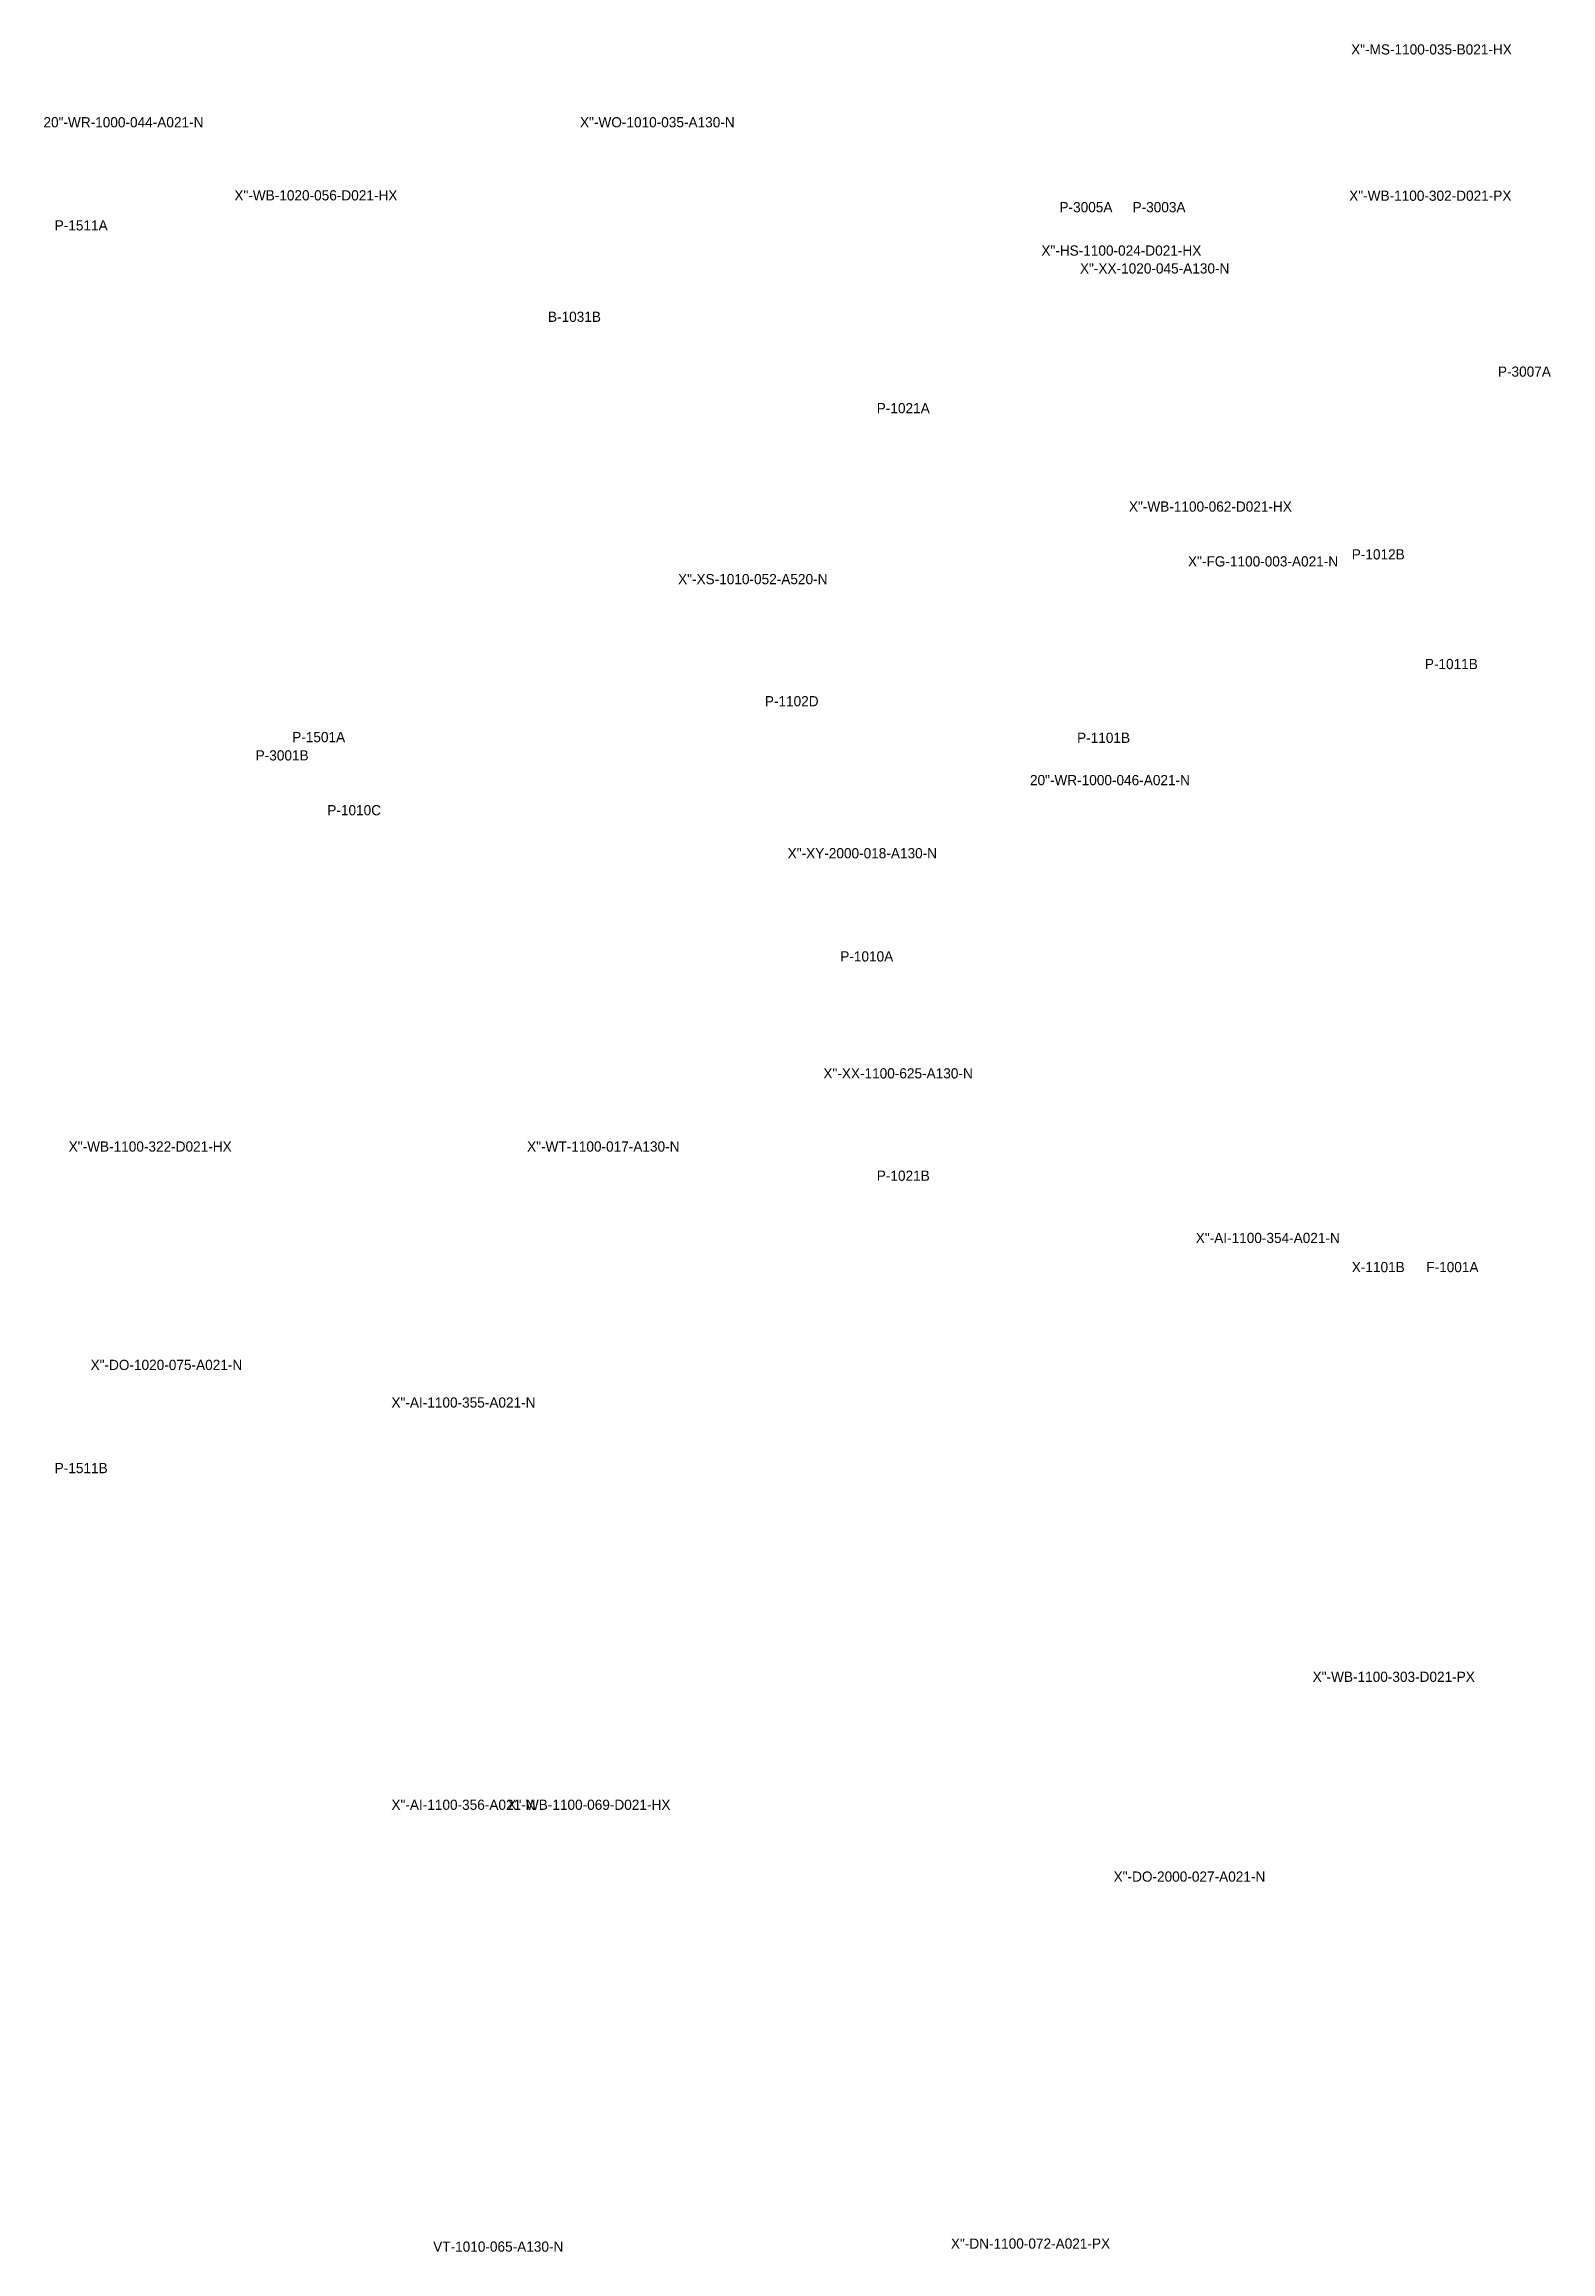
# Model space of a CAD drawing. Header units: metres. Extents: x 0 to 2536, y 0 to 1695.
# Drawn here: x 753 to 1123, y 209 to 751 of the extents above; entities that cross this region are included whole.
import ezdxf

# ---------------------------------------------------------------- set-up
doc = ezdxf.new("R2010")
doc.units = ezdxf.units.M
doc.layers.add('REVIEW', color=1, linetype='Continuous')

msp = doc.modelspace()

# ---------------------------------------------------------------- texts
at = {"layer": 'REVIEW', "char_height": 2.5, "attachment_point": 1}
for s, insert in [('X"-MS-1100-035-B021-HX', (1073.6, 750.49)), ('20"-WR-1000-044-A021-N', (752.52, 732.61)), ('X"-WO-1010-035-A130-N', (884.26, 732.61)), ('X"-WB-1020-056-D021-HX', (799.4, 714.67)), ('P-3005A', (1001.99, 711.77)), ('P-3003A', (1019.93, 711.77)), ('X"-WB-1100-302-D021-PX', (1073.13, 714.58)), ('P-1511A', (755.28, 707.29)), ('X"-HS-1100-024-D021-HX', (997.54, 701.12)), ('X"-XX-1020-045-A130-N', (1007.02, 696.73)), ('B-1031B', (876.39, 684.86)), ('P-3007A', (1109.64, 671.4)), ('P-1021A', (957.13, 662.43)), ('X"-WB-1100-062-D021-HX', (1019.04, 638.28)), ('X"-FG-1100-003-A021-N', (1033.55, 624.82)), ('P-1012B', (1073.76, 626.54)), ('X"-XS-1010-052-A520-N', (908.34, 620.47)), ('P-1011B', (1091.7, 599.63)), ('P-1102D', (929.65, 590.5)), ('P-1501A', (813.59, 581.69)), ('P-1101B', (1006.31, 581.52)), ('P-3001B', (804.62, 577.2)), ('20"-WR-1000-046-A021-N', (994.74, 571.13)), ('P-1010C', (822.21, 563.75)), ('X"-XY-2000-018-A130-N', (935.25, 553.18)), ('P-1010A', (948.16, 527.86)), ('X"-XX-1100-625-A130-N', (944.02, 499.15)), ('X"-WB-1100-322-D021-HX', (758.72, 481.19)), ('X"-WT-1100-017-A130-N', (871.27, 481.19)), ('P-1021B', (957.13, 474.03)), ('X"-AI-1100-354-A021-N', (1035.45, 458.75)), ('X-1101B', (1073.76, 451.6)), ('F-1001A', (1092.06, 451.6)), ('X"-DO-1020-075-A021-N', (764.09, 427.59)), ('X"-AI-1100-355-A021-N', (837.96, 418.36)), ('P-1511B', (755.28, 402.26)), ('X"-WB-1100-303-D021-PX', (1064.15, 351.03)), ('X"-AI-1100-356-A021-N', (837.96, 319.62)), ('X"-WB-1100-069-D021-HX', (866.44, 319.62)), ('X"-DO-2000-027-A021-N', (1015.29, 301.99)), ('X"-DN-1100-072-A021-PX', (975.33, 211.9)), ('VT-1010-065-A130-N', (848.21, 211.16))]:
    msp.add_mtext(s, dxfattribs=dict(at, insert=insert))

doc.saveas('drawing.dxf')
